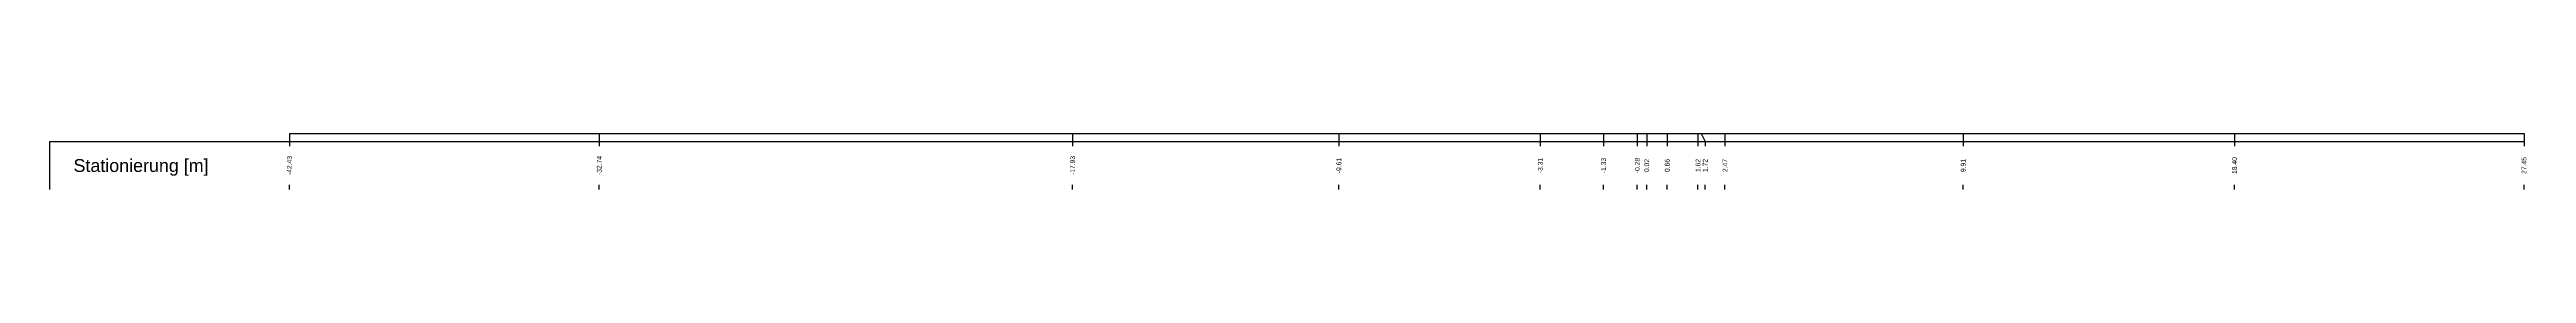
# Model space of a CAD drawing. Header units: millimetres. Extents: x -8 to 79, y -83 to 317.
# Drawn here: x -7.5 to 70, y 226.2 to 228 of the extents above; entities that cross this region are included whole.
import ezdxf
from ezdxf.enums import TextEntityAlignment as Align

# ---------------------------------------------------------------- set-up
doc = ezdxf.new("R2010")
doc.units = ezdxf.units.MM
doc.styles.get("Standard").update_dxf_attribs({"font": 'arial.ttf'})

msp = doc.modelspace()

# ---------------------------------------------------------------- linework, layer by layer
at = {"layer": 'band'}
for p, q in [((0, 227.75), (0, 227.6)), ((9.69, 227.75), (9.69, 227.6)), ((24.495, 227.75), (24.495, 227.6)), ((32.819, 227.75), (32.819, 227.6)), ((39.118, 227.75), (39.118, 227.6)), ((41.098, 227.75), (41.098, 227.6)), ((42.153, 227.75), (42.153, 227.6)), ((42.447, 227.75), (42.447, 227.6)), ((43.087, 227.75), (43.087, 227.6)), ((44.05, 227.75), (44.05, 227.6)), ((44.275, 227.75), (44.275, 227.6)), ((44.894, 227.75), (44.894, 227.6)), ((52.343, 227.75), (52.343, 227.6)), ((60.829, 227.75), (60.829, 227.6)), ((69.881, 227.75), (69.881, 227.6)), ((0, 226.25), (0, 226.4)), ((9.69, 226.25), (9.69, 226.4)), ((24.495, 226.25), (24.495, 226.4)), ((32.819, 226.25), (32.819, 226.4)), ((39.118, 226.25), (39.118, 226.4)), ((41.098, 226.25), (41.098, 226.4)), ((42.153, 226.25), (42.153, 226.4)), ((42.447, 226.25), (42.447, 226.4)), ((43.087, 226.25), (43.087, 226.4)), ((44.05, 226.25), (44.05, 226.4)), ((44.275, 226.25), (44.275, 226.4)), ((44.894, 226.25), (44.894, 226.4)), ((52.343, 226.25), (52.343, 226.4)), ((60.829, 226.25), (60.829, 226.4)), ((69.881, 226.25), (69.881, 226.4))]:
    msp.add_line(p, q, dxfattribs=at)
at = {"layer": 'frame'}
for p, q in [((-7.5, 227.75), (69.881, 227.75)), ((-7.5, 227.75), (-7.5, 226.25)), ((0, 228), (69.881, 228))]:
    msp.add_line(p, q, dxfattribs=at)
at = {"layer": 'marker', "color": 253}
for p, q in [((0, 228), (0, 227.75)), ((9.69, 228), (9.69, 227.75)), ((24.495, 228), (24.495, 227.75)), ((32.819, 228), (32.819, 227.75)), ((39.118, 228), (39.118, 227.75)), ((41.098, 228), (41.098, 227.75)), ((42.153, 228), (42.153, 227.75)), ((42.447, 228), (42.447, 227.75)), ((43.087, 228), (43.087, 227.75)), ((44.05, 228), (44.05, 227.75)), ((44.152, 228), (44.275, 227.75)), ((44.894, 228), (44.894, 227.75)), ((52.343, 228), (52.343, 227.75)), ((60.829, 228), (60.829, 227.75)), ((69.881, 228), (69.881, 227.75))]:
    msp.add_line(p, q, dxfattribs=at)

# ---------------------------------------------------------------- texts
msp.add_text('Stationierung [m]', height=0.4).set_placement((-6.75, 227), align=Align.MIDDLE_LEFT)
for s, p in [('-42.43', (0, 227)), ('-32.74', (9.69, 227)), ('-17.93', (24.495, 227)), ('-9.61', (32.819, 227)), ('-3.31', (39.118, 227)), ('-1.33', (41.098, 227)), ('-0.28', (42.153, 227)), ('0.02', (42.447, 227)), ('0.66', (43.087, 227)), ('1.62', (44.05, 227)), ('1.72', (44.275, 227)), ('2.47', (44.894, 227)), ('9.91', (52.343, 227)), ('18.40', (60.829, 227)), ('27.45', (69.881, 227))]:
    msp.add_text(s, height=0.15, rotation=90).set_placement(p, align=Align.MIDDLE)

doc.saveas('drawing.dxf')
